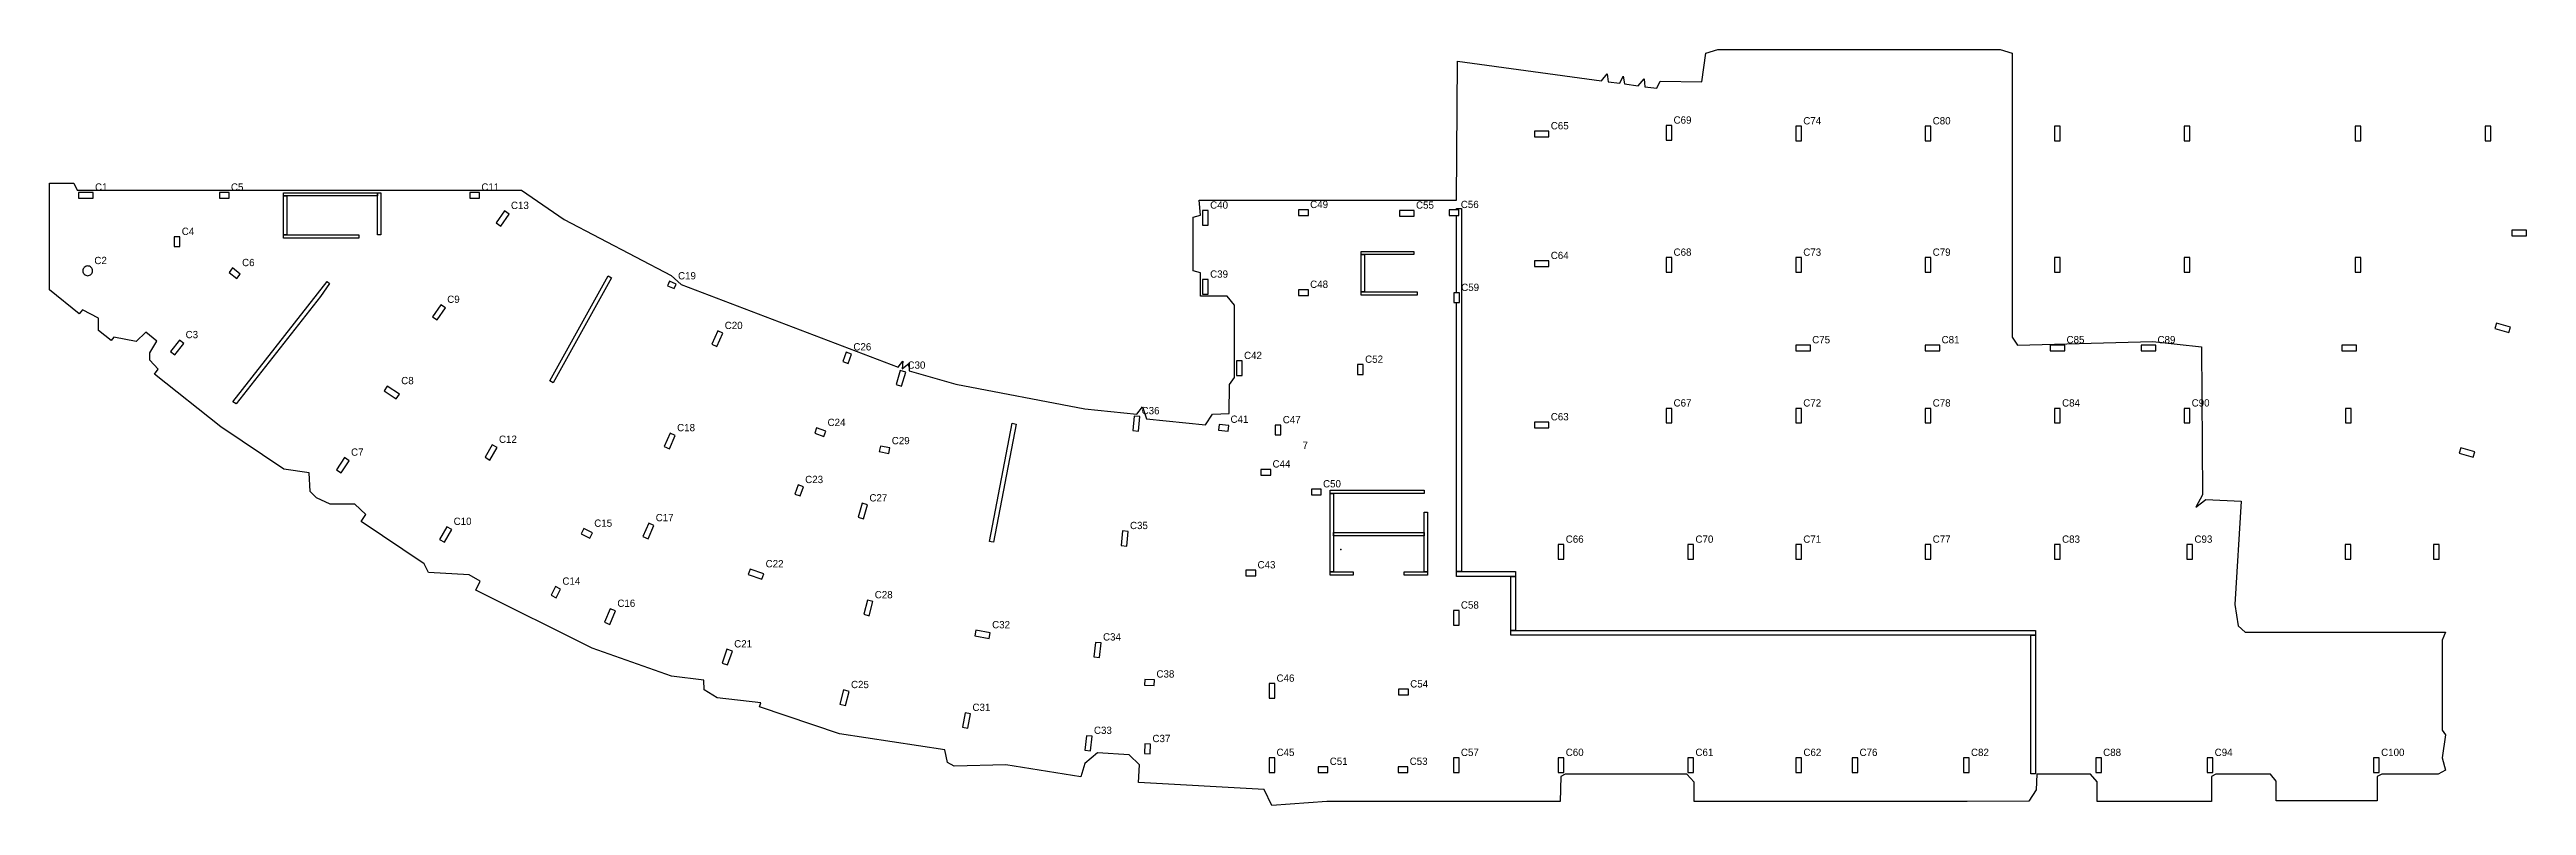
# Model space of a CAD drawing. Header units: inches. Extents: x 3290 to 9617, y 5313 to 56300.
# Drawn here: x 3292 to 9403, y 21681 to 23546 of the extents above; entities that cross this region are included whole.
import ezdxf

# ---------------------------------------------------------------- set-up
doc = ezdxf.new("R2010")
doc.units = ezdxf.units.IN
for name, color, linetype in [('BOUNDARY', 1, 'Continuous'), ('COL-LABEL', 2, 'Continuous'), ('COLS', 2, 'Continuous'), ('DATUM', 7, 'Continuous'), ('FLOOR NUMBER', 3, 'Continuous'), ('WALL', 4, 'Continuous')]:
    doc.layers.add(name, color=color, linetype=linetype)

msp = doc.modelspace()

# ---------------------------------------------------------------- texts
at = {"layer": 'COL-LABEL'}
for s, p in [('C65', (6995.8, 23349.3)), ('C69', (7298.7, 23363.4)), ('C74', (7618.7, 23361.5)), ('C80', (7938, 23361.5)), ('C1', (3404.4, 23198)), ('C5', (3739.7, 23198)), ('C11', (4357.5, 23198)), ('C13', (4430.5, 23152.8)), ('C40', (6155.4, 23153.6)), ('C49', (6402.2, 23155.1)), ('C55', (6663.4, 23153.6)), ('C56', (6773.8, 23155.1)), ('C4', (3618.4, 23088.7)), ('C64', (6995.8, 23029.3)), ('C68', (7298.7, 23037.4)), ('C73', (7618.7, 23037.4)), ('C79', (7938, 23037.4)), ('C2', (3402.8, 23016.8)), ('C6', (3767.2, 23011.8)), ('C19', (4842.7, 22979.1)), ('C39', (6155.4, 22983.3)), ('C48', (6402.2, 22958.2)), ('C9', (4273.3, 22921.1)), ('C59', (6774.8, 22950.5)), ('C20', (4957.9, 22856.6)), ('C3', (3627.9, 22834)), ('C26', (5275.3, 22803.8)), ('C42', (6239.1, 22782.6)), ('C75', (7640.7, 22821.4)), ('C81', (7960, 22821.4)), ('C85', (8268.2, 22821.4)), ('C89', (8492.6, 22821.4)), ('C8', (4159.8, 22720.5)), ('C30', (5408.8, 22758.7)), ('C52', (6537.8, 22773.3)), ('C67', (7298.7, 22665.4)), ('C72', (7618.7, 22665.4)), ('C78', (7938, 22665.4)), ('C84', (8257.2, 22665.4)), ('C90', (8576.9, 22665.4)), ('C18', (4840.5, 22604.4)), ('C24', (5211.6, 22617.3)), ('C36', (5986.4, 22646.4)), ('C41', (6205.7, 22625.2)), ('C47', (6334.6, 22624.1)), ('C63', (6995.8, 22631.3)), ('C7', (4036, 22544)), ('C12', (4401, 22575.8)), ('C29', (5370, 22572.4)), ('C23', (5156.4, 22476.5)), ('C44', (6309.4, 22514.9)), ('C27', (5314.8, 22431.2)), ('C50', (6434, 22465.9)), ('C10', (4289.1, 22373.3)), ('C15', (4636, 22368.7)), ('C17', (4787.6, 22382.4)), ('C35', (5957.7, 22363)), ('C66', (7032.7, 22329.3)), ('C70', (7352.7, 22329.3)), ('C71', (7618.7, 22329.3)), ('C77', (7938, 22329.3)), ('C83', (8257.2, 22329.3)), ('C93', (8583.8, 22329.3)), ('C14', (4557.4, 22225.7)), ('C22', (5058.8, 22268.6)), ('C43', (6272.4, 22266)), ('C16', (4693, 22171.1)), ('C28', (5328, 22192.2)), ('C58', (6774.1, 22166.8)), ('C32', (5617.6, 22118.2)), ('C21', (4981.2, 22071)), ('C34', (5891.2, 22088.1)), ('C38', (6023, 21996.7)), ('C46', (6319.2, 21986.4)), ('C25', (5269.4, 21970.6)), ('C54', (6649, 21972.2)), ('C31', (5569.1, 21914.3)), ('C33', (5868.8, 21857.7)), ('C37', (6013.2, 21837.4)), ('C45', (6319.2, 21803.2)), ('C57', (6774.1, 21803.2)), ('C60', (7032.7, 21803.2)), ('C61', (7352.7, 21803.2)), ('C62', (7619.1, 21803.2)), ('C76', (7757.5, 21803.2)), ('C82', (8032.5, 21803.2)), ('C88', (8358.6, 21803.2)), ('C94', (8633.6, 21803.2)), ('C100', (9044.3, 21803.2)), ('C51', (6450.5, 21781.2)), ('C53', (6647.7, 21781.2))]:
    msp.add_text(s, height=18, dxfattribs=at).set_placement(p)
at = {"layer": 'FLOOR NUMBER'}
msp.add_text('7', height=18, dxfattribs=at).set_placement((6383.4, 22560.8))

# ---------------------------------------------------------------- linework, layer by layer
at = {"layer": 'BOUNDARY'}
msp.add_lwpolyline([(5046.9, 21934.5), (4939.2, 21947.1), (4907.3, 21966.8), (4906.2, 21990.4), (4826.2, 22000.1), (4631.1, 22069), (4343.7, 22212.5), (4354.7, 22234.3), (4327.8, 22250.3), (4227, 22256.1), (4216.4, 22277.5), (4061, 22382), (4072.5, 22399.2), (4045, 22424.3), (3984.9, 22424.3), (3950.7, 22440.5), (3935.3, 22455.4), (3932.3, 22502.2), (3870.2, 22510.5), (3714.9, 22615), (3550.8, 22745.7), (3560.2, 22757.6), (3539.3, 22780.1), (3539.3, 22798.1), (3557.2, 22826.5), (3529.6, 22848.6), (3505.7, 22826.3), (3450.7, 22836.5), (3444.4, 22828.5), (3413.3, 22853.2), (3413.3, 22883.2), (3373.6, 22904.4), (3365.6, 22894.2), (3292.3, 22953), (3292.2, 23216.3), (3352.2, 23216.3), (3360.3, 23198.9), (4456.2, 23198.9), (4561.8, 23127.2), (4825.6, 22988.7), (4850.7, 22966.4), (5385.5, 22762.4), (5397, 22777.6), (5395.9, 22758.6), (5412.8, 22772.3), (5412.8, 22753.5), (5527.9, 22720.5), (5846, 22659.6), (5974.9, 22646.6), (5988.7, 22664.3), (5998.1, 22635.2), (6144.3, 22620.4), (6161.2, 22646.3), (6202.4, 22648.4), (6203.3, 22720), (6215.2, 22736.7), (6215.2, 22915.6), (6197.3, 22937.7), (6131.8, 22937.7), (6131.8, 22995.4), (6113.3, 23000.6), (6113.3, 23132.7), (6131.8, 23137.7), (6128.5, 23174.3), (6763.3, 23174.3), (6765.3, 23517.3), (7120.6, 23469.1), (7134.9, 23486.3), (7137.3, 23466.9), (7166.1, 23463), (7174.4, 23480.3), (7177.4, 23461.4), (7211.6, 23456.8), (7225.9, 23474.3), (7228.1, 23454.5), (7257.1, 23450.6), (7265.5, 23468.3), (7368.5, 23466.5), (7378.1, 23537), (7408, 23546.3), (8104.2, 23546.3), (8133.7, 23537), (8133.7, 22836.4), (8147.3, 22816.9), (8481, 22826.3), (8601.5, 22813), (8603.3, 22447.7), (8587.3, 22416.9), (8611.6, 22436.3), (8699.3, 22432.2), (8683.3, 22176.8), (8691.3, 22124.3), (8708.8, 22108.8), (9203.3, 22108.8), (9195.3, 22088.9), (9195.3, 21866.9), (9203.3, 21855.2), (9195.3, 21798.7), (9203.3, 21768.5), (9185.3, 21758.5), (9046.1, 21758.5), (9034.7, 21752.3), (9034.7, 21692.6), (8785.1, 21692.6), (8785.1, 21740.8), (8771.3, 21758.5), (8636.9, 21758.5), (8625.5, 21752.3), (8625.5, 21691.1), (8343.7, 21691.1), (8343.7, 21739.5), (8327.3, 21758.5), (8195.3, 21758.5), (8193.1, 21719.5), (8175.1, 21692.1), (8022.7, 21691.1), (7349.6, 21691.1), (7349.6, 21738.3), (7331.3, 21758.5), (7031.4, 21758.5), (7020.5, 21752.3), (7019.3, 21691.1), (6443.2, 21691.1), (6307.8, 21681.1), (6288.9, 21720.9), (5979, 21738), (5981.4, 21781.1), (5955.4, 21806.4), (5877.6, 21810.7), (5846.6, 21784.9), (5836.4, 21751.6), (5651, 21781.6), (5524, 21777.8), (5507.3, 21786.9), (5500.9, 21818.3), (5240.8, 21858.2), (5043.5, 21924.8)], close=True, dxfattribs=at)
at = {"layer": 'COLS'}
for points in [[(6991.3, 23330.8), (6991.3, 23344.8), (6955.3, 23344.8), (6955.3, 23330.8)], [(7280.2, 23322.9), (7294.2, 23322.9), (7294.2, 23358.9), (7280.2, 23358.9)], [(7600.2, 23321), (7614.2, 23321), (7614.2, 23357), (7600.2, 23357)], [(7919.5, 23321), (7933.5, 23321), (7933.5, 23357), (7919.5, 23357)], [(8238.7, 23321), (8252.7, 23321), (8252.7, 23357), (8238.7, 23357)], [(8558.4, 23321), (8572.4, 23321), (8572.4, 23357), (8558.4, 23357)], [(8980.1, 23321), (8994.1, 23321), (8994.1, 23357), (8980.1, 23357)], [(9301.2, 23321), (9315.2, 23321), (9315.2, 23357), (9301.2, 23357)], [(3363.9, 23193.5), (3363.9, 23179.5), (3399.9, 23179.5), (3399.9, 23193.5)], [(3735.2, 23179.5), (3735.2, 23193.5), (3711.2, 23193.5), (3711.2, 23179.5)], [(4353, 23179.5), (4353, 23193.5), (4329, 23193.5), (4329, 23179.5)], [(4394.2, 23118.5), (4405.8, 23110.6), (4426, 23140.4), (4414.4, 23148.3)], [(6150.9, 23149.1), (6136.9, 23149.1), (6136.9, 23113.1), (6150.9, 23113.1)], [(6397.7, 23136.6), (6397.7, 23150.6), (6373.7, 23150.6), (6373.7, 23136.6)], [(6658.9, 23135.1), (6658.9, 23149.1), (6622.9, 23149.1), (6622.9, 23135.1)], [(6769.3, 23136.6), (6769.3, 23150.6), (6745.3, 23150.6), (6745.3, 23136.6)], [(9402.9, 23086.9), (9402.9, 23100.9), (9366.9, 23100.9), (9366.9, 23086.9)], [(3599.9, 23060.2), (3613.9, 23060.2), (3613.9, 23084.2), (3599.9, 23084.2)], [(3398.3, 23000.3), (3398.1, 23002.6), (3397.4, 23004.9), (3396.3, 23006.9), (3394.8, 23008.8), (3393, 23010.2), (3390.9, 23011.4), (3388.7, 23012), (3386.3, 23012.3), (3384, 23012), (3381.7, 23011.4), (3379.7, 23010.2), (3377.8, 23008.8), (3376.4, 23006.9), (3375.2, 23004.9), (3374.6, 23002.6), (3374.3, 23000.3), (3374.6, 22997.9), (3375.2, 22995.7), (3376.4, 22993.6), (3377.8, 22991.8), (3379.7, 22990.3), (3381.7, 22989.2), (3384, 22988.5), (3386.3, 22988.3), (3388.7, 22988.5), (3390.9, 22989.2), (3393, 22990.3), (3394.8, 22991.8), (3396.3, 22993.6), (3397.4, 22995.7), (3398.1, 22997.9)], [(3754, 22981.4), (3762.7, 22992.4), (3743.8, 23007.3), (3735.2, 22996.3)], [(6150.9, 22978.8), (6136.9, 22978.8), (6136.9, 22942.8), (6150.9, 22942.8)], [(6991.3, 23010.8), (6991.3, 23024.8), (6955.3, 23024.8), (6955.3, 23010.8)], [(7280.2, 22996.9), (7294.2, 22996.9), (7294.2, 23032.9), (7280.2, 23032.9)], [(7600.2, 22996.9), (7614.2, 22996.9), (7614.2, 23032.9), (7600.2, 23032.9)], [(7919.5, 22996.9), (7933.5, 22996.9), (7933.5, 23032.9), (7919.5, 23032.9)], [(8238.7, 22996.9), (8252.7, 22996.9), (8252.7, 23032.9), (8238.7, 23032.9)], [(8558.4, 22996.9), (8572.4, 22996.9), (8572.4, 23032.9), (8558.4, 23032.9)], [(8980.1, 22996.9), (8994.1, 22996.9), (8994.1, 23032.9), (8980.1, 23032.9)], [(4237, 22886.8), (4248.6, 22879), (4268.8, 22908.8), (4257.2, 22916.6)], [(4821.8, 22974.6), (4816.9, 22963.6), (4833.4, 22956.3), (4838.2, 22967.3)], [(6397.7, 22939.7), (6397.7, 22953.7), (6373.7, 22953.7), (6373.7, 22939.7)], [(6770.3, 22946), (6756.3, 22946), (6756.3, 22922), (6770.3, 22922)], [(9359.7, 22847.8), (9363.5, 22861.2), (9328.9, 22871.1), (9325.1, 22857.7)], [(3590.2, 22801.2), (3601.2, 22792.6), (3623.4, 22820.9), (3612.4, 22829.5)], [(4926, 22819.2), (4938.7, 22813.5), (4953.4, 22846.4), (4940.6, 22852.1)], [(5270.8, 22794.5), (5257.7, 22799.3), (5249.5, 22776.7), (5262.6, 22771.9)], [(7636.2, 22802.9), (7636.2, 22816.9), (7600.2, 22816.9), (7600.2, 22802.9)], [(7955.5, 22802.9), (7955.5, 22816.9), (7919.5, 22816.9), (7919.5, 22802.9)], [(8263.7, 22802.9), (8263.7, 22816.9), (8227.7, 22816.9), (8227.7, 22802.9)], [(8488.1, 22802.9), (8488.1, 22816.9), (8452.1, 22816.9), (8452.1, 22802.9)], [(8983.2, 22802.9), (8983.2, 22816.9), (8947.2, 22816.9), (8947.2, 22802.9)], [(5380.9, 22719.6), (5394.3, 22715.8), (5404.3, 22750.4), (5390.8, 22754.2)], [(6234.6, 22778.1), (6220.6, 22778.1), (6220.6, 22742.1), (6234.6, 22742.1)], [(6533.3, 22768.8), (6519.3, 22768.8), (6519.3, 22744.8), (6533.3, 22744.8)], [(4147.5, 22684.3), (4155.3, 22695.9), (4125.5, 22716), (4117.6, 22704.4)], [(5184.6, 22612.8), (5179.8, 22599.7), (5202.4, 22591.5), (5207.1, 22604.6)], [(5964.4, 22606.1), (5978.3, 22604.7), (5981.9, 22640.5), (5968, 22641.9)], [(6199.8, 22604.3), (6201.2, 22618.3), (6177.3, 22620.7), (6175.9, 22606.8)], [(6316.1, 22595.6), (6330.1, 22595.6), (6330.1, 22619.6), (6316.1, 22619.6)], [(6991.3, 22612.8), (6991.3, 22626.8), (6955.3, 22626.8), (6955.3, 22612.8)], [(7280.2, 22624.9), (7294.2, 22624.9), (7294.2, 22660.9), (7280.2, 22660.9)], [(7600.2, 22624.9), (7614.2, 22624.9), (7614.2, 22660.9), (7600.2, 22660.9)], [(7919.5, 22624.9), (7933.5, 22624.9), (7933.5, 22660.9), (7919.5, 22660.9)], [(8238.7, 22624.9), (8252.7, 22624.9), (8252.7, 22660.9), (8238.7, 22660.9)], [(8558.4, 22624.9), (8572.4, 22624.9), (8572.4, 22660.9), (8558.4, 22660.9)], [(8956.4, 22624.9), (8970.4, 22624.9), (8970.4, 22660.9), (8956.4, 22660.9)], [(4366.5, 22540.1), (4378.7, 22533.1), (4396.5, 22564.4), (4384.4, 22571.3)], [(4808.6, 22567), (4821.4, 22561.3), (4836, 22594.2), (4823.2, 22599.9)], [(5362.9, 22549.6), (5365.5, 22563.4), (5341.9, 22567.9), (5339.3, 22554.1)], [(9271.7, 22540.1), (9275.6, 22553.6), (9241, 22563.5), (9237.1, 22550)], [(3999.8, 22509.6), (4011.4, 22501.8), (4031.5, 22531.6), (4019.9, 22539.5)], [(6304.9, 22496.4), (6304.9, 22510.4), (6280.9, 22510.4), (6280.9, 22496.4)], [(5151.9, 22467.2), (5138.7, 22472), (5130.5, 22449.5), (5143.7, 22444.7)], [(5286.9, 22392.1), (5300.4, 22388.2), (5310.3, 22422.8), (5296.9, 22426.7)], [(6429.5, 22447.4), (6429.5, 22461.4), (6405.5, 22461.4), (6405.5, 22447.4)], [(4254.6, 22337.5), (4266.8, 22330.6), (4284.6, 22361.8), (4272.4, 22368.8)], [(4756, 22344.8), (4768.8, 22339.3), (4783.1, 22372.3), (4770.3, 22377.9)], [(4625.2, 22341), (4631.5, 22353.5), (4610, 22364.2), (4603.7, 22351.7)], [(5935.7, 22322.7), (5949.6, 22321.3), (5953.2, 22357.1), (5939.3, 22358.5)], [(7028.2, 22324.8), (7014.2, 22324.8), (7014.2, 22288.8), (7028.2, 22288.8)], [(7348.2, 22324.8), (7334.2, 22324.8), (7334.2, 22288.8), (7348.2, 22288.8)], [(7600.2, 22288.8), (7614.2, 22288.8), (7614.2, 22324.8), (7600.2, 22324.8)], [(7919.5, 22288.8), (7933.5, 22288.8), (7933.5, 22324.8), (7919.5, 22324.8)], [(8238.7, 22288.8), (8252.7, 22288.8), (8252.7, 22324.8), (8238.7, 22324.8)], [(8565.3, 22288.8), (8579.3, 22288.8), (8579.3, 22324.8), (8565.3, 22324.8)], [(8955.6, 22288.8), (8969.6, 22288.8), (8969.6, 22324.8), (8955.6, 22324.8)], [(9173.6, 22288.8), (9187.6, 22288.8), (9187.6, 22324.8), (9173.6, 22324.8)], [(5049.7, 22239.1), (5054.3, 22252.3), (5020.3, 22264.1), (5015.7, 22250.9)], [(6267.9, 22247.5), (6267.9, 22261.5), (6243.9, 22261.5), (6243.9, 22247.5)], [(4552.9, 22214.9), (4540.4, 22221.2), (4529.7, 22199.7), (4542.2, 22193.5)], [(5300.8, 22152.9), (5314.3, 22149.3), (5323.5, 22184.1), (5310, 22187.7)], [(4661.4, 22133.6), (4674.2, 22128), (4688.5, 22161.1), (4675.6, 22166.6)], [(6755.6, 22126.3), (6769.6, 22126.3), (6769.6, 22162.3), (6755.6, 22162.3)], [(4951.7, 22032.5), (4964.9, 22027.9), (4976.7, 22061.9), (4963.5, 22066.5)], [(5610.5, 22093.3), (5613.1, 22107.1), (5577.7, 22113.7), (5575.1, 22099.9)], [(5868.8, 22047.8), (5882.7, 22046.3), (5886.7, 22082.1), (5872.8, 22083.6)], [(5242.1, 21931.3), (5255.6, 21927.8), (5264.9, 21962.6), (5251.3, 21966.1)], [(6017.7, 21976.9), (6018.5, 21990.9), (5994.5, 21992.2), (5993.7, 21978.2)], [(6300.7, 21945.9), (6314.7, 21945.9), (6314.7, 21981.9), (6300.7, 21981.9)], [(6644.5, 21953.7), (6644.5, 21967.7), (6620.5, 21967.7), (6620.5, 21953.7)], [(5544.2, 21874.4), (5558, 21871.8), (5564.6, 21907.2), (5550.8, 21909.8)], [(5846.4, 21817.4), (5860.3, 21815.9), (5864.3, 21851.7), (5850.4, 21853.2)], [(6008.7, 21832.1), (5994.7, 21832.9), (5993.4, 21809), (6007.4, 21808.2)], [(6300.7, 21762.7), (6314.7, 21762.7), (6314.7, 21798.7), (6300.7, 21798.7)], [(6446, 21762.7), (6446, 21776.7), (6422, 21776.7), (6422, 21762.7)], [(6643.2, 21762.7), (6643.2, 21776.7), (6619.2, 21776.7), (6619.2, 21762.7)], [(6755.6, 21762.7), (6769.6, 21762.7), (6769.6, 21798.7), (6755.6, 21798.7)], [(7014.2, 21762.7), (7028.2, 21762.7), (7028.2, 21798.7), (7014.2, 21798.7)], [(7334.2, 21762.7), (7348.2, 21762.7), (7348.2, 21798.7), (7334.2, 21798.7)], [(7600.6, 21762.7), (7614.6, 21762.7), (7614.6, 21798.7), (7600.6, 21798.7)], [(7739, 21762.7), (7753, 21762.7), (7753, 21798.7), (7739, 21798.7)], [(8014, 21762.7), (8028, 21762.7), (8028, 21798.7), (8014, 21798.7)], [(8340.1, 21762.7), (8354.1, 21762.7), (8354.1, 21798.7), (8340.1, 21798.7)], [(8615.1, 21762.7), (8629.1, 21762.7), (8629.1, 21798.7), (8615.1, 21798.7)], [(9025.8, 21762.7), (9039.8, 21762.7), (9039.8, 21798.7), (9025.8, 21798.7)]]:
    msp.add_lwpolyline(points, close=True, dxfattribs=at)
at = {"layer": 'DATUM'}
msp.add_point((6477.6, 22312.8), dxfattribs=at)
at = {"layer": 'WALL'}
for points in [[(4101.5, 23185.1), (4051.8, 23185.1), (3869.5, 23185.1), (3869.5, 23193.1), (4101.5, 23193.1)], [(3877.5, 23089.1), (3869.5, 23089.1), (3869.5, 23185.1), (3877.5, 23185.1)], [(4101.5, 23089.1), (4101.5, 23137.4), (4101.5, 23193.1), (4109.5, 23193.1), (4109.5, 23089.1)], [(6763.3, 22258.1), (6763.3, 22401.9), (6763.3, 22922), (6770.3, 22922), (6770.3, 22946), (6763.3, 22946), (6763.3, 23136.6), (6769.3, 23136.6), (6769.3, 23150.6), (6763.3, 23150.6), (6763.3, 23154.1), (6775.3, 23154.1), (6775.3, 22258.1)], [(4055.5, 23081.1), (4051.8, 23081.1), (3869.5, 23081.1), (3869.5, 23089.1), (4055.5, 23089.1)], [(6658.3, 23040.3), (6653.2, 23040.3), (6528.2, 23040.3), (6528.2, 23048.3), (6658.3, 23048.3)], [(6528.2, 22948.3), (6528.2, 23032.3), (6528.2, 23040.3), (6536.2, 23040.3), (6536.2, 22948.3)], [(4534.8, 22723.9), (4526.1, 22728.8), (4670.1, 22988.1), (4678.9, 22983.2)], [(3752.4, 22671.7), (3744.1, 22677.3), (3977.4, 22973.6), (3982.9, 22969.2), (3961, 22936.7)], [(6639.7, 22940.3), (6536.2, 22940.3), (6528.2, 22940.3), (6528.2, 22948.3), (6666.3, 22948.3), (6666.3, 22940.3)], [(5620.9, 22330.9), (5615.3, 22332), (5611.1, 22332.8), (5667.2, 22624.1), (5677, 22622.2)], [(6683.3, 22450.7), (6639.7, 22450.7), (6451.7, 22450.7), (6451.7, 22458.7), (6683.3, 22458.7)], [(6451.7, 22257.7), (6451.7, 22270.6), (6451.7, 22450.7), (6459.7, 22450.7), (6459.7, 22257.7)], [(6691.3, 22257.7), (6683.3, 22257.7), (6683.3, 22404.7), (6691.3, 22404.7)], [(6565.7, 22346.7), (6565.7, 22346.7), (6459.7, 22346.7), (6459.7, 22354.7), (6683.3, 22354.7), (6683.3, 22346.7)], [(6459.7, 22249.7), (6451.7, 22249.7), (6451.7, 22257.7), (6508.7, 22257.7), (6508.7, 22249.7)], [(6666.6, 22249.7), (6639.7, 22249.7), (6634.3, 22249.7), (6634.3, 22257.7), (6691.3, 22257.7), (6691.3, 22249.7)], [(6897.1, 22246.1), (6855.4, 22246.1), (6763.3, 22246.1), (6763.3, 22258.1), (6909.1, 22258.1), (6909.1, 22246.1)], [(6909.1, 22113.2), (6897.1, 22113.2), (6897.1, 22246.1), (6909.1, 22246.1)], [(8189.7, 22101.2), (8180, 22101.2), (6897.1, 22101.2), (6897.1, 22113.2), (8192, 22113.2), (8192, 22101.2)], [(8192, 21759.5), (8180, 21759.5), (8180, 22101.2), (8192, 22101.2)]]:
    msp.add_lwpolyline(points, close=True, dxfattribs=at)

msp.set_redraw_order([(e.dxf.handle, doc.entitydb.next_handle()) for e in msp.query("TEXT MTEXT ATTDEF DIMENSION ARC_DIMENSION")])  # texts and dimensions are drawn at this point

doc.saveas('drawing.dxf')
